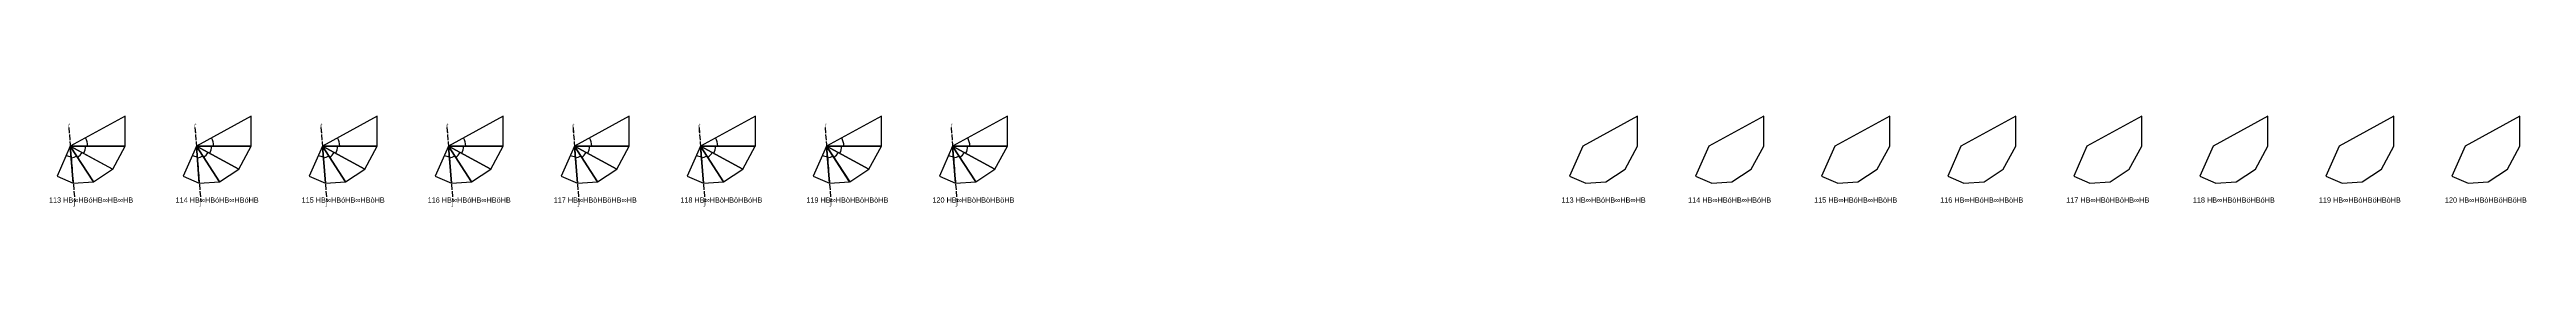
# Model space of a CAD drawing. Header units: millimetres. Extents: x 122552 to 1654769, y -10280102 to 62068.
# Drawn here: x 1023569 to 1547258, y -1342745 to -1323663 of the extents above; entities that cross this region are included whole.
import ezdxf
from ezdxf.enums import TextEntityAlignment as Align

# ---------------------------------------------------------------- set-up
doc = ezdxf.new("R2010")
doc.units = ezdxf.units.MM
doc.linetypes.add('ACAD_ISO02W100', pattern=[15, 12, -3])
for name, color, linetype in [('BASE', 170, 'Continuous'), ('HYPOTENUSE', 20, 'Continuous'), ('PERPENDICULAR', 90, 'Continuous'), ('Standard', 7, 'Continuous')]:
    doc.layers.add(name, color=color, linetype=linetype)
doc.styles.add('Arial', font='arial_0.ttf')

# ---------------------------------------------------------------- blocks, each defined once
blk = doc.blocks.new('fundamental_block_GT')
at = {"color": 4}
blk.add_arc((0, -2), 277, 359.9799, 28.4254, dxfattribs=at)
at = {"layer": 'BASE'}
blk.add_line((0, 0), (879, -7), dxfattribs=at)
at = {"layer": 'HYPOTENUSE'}
blk.add_line((883, 469), (0, 0), dxfattribs=at)
at = {"layer": 'PERPENDICULAR'}
blk.add_line((879, -7), (883, 469), dxfattribs=at)

msp = doc.modelspace()

# ---------------------------------------------------------------- linework, layer by layer
at = {"linetype": 'ACAD_ISO02W100', "ltscale": 100}
for p, q in [((1027652, -1326030), (1028896, -1341716)), ((1054301, -1326030), (1055545, -1341716)), ((1080950, -1326030), (1082194, -1341716)), ((1107598, -1326030), (1108842, -1341716)), ((1134247, -1326030), (1135491, -1341716)), ((1160896, -1326030), (1162140, -1341716)), ((1187544, -1326030), (1188788, -1341716)), ((1214193, -1326030), (1215437, -1341716))]:
    msp.add_line(p, q, dxfattribs=at)
for points in [[(1359335, -1323663), (1347747, -1329952), (1344940, -1336271), (1348369, -1337794), (1352625, -1337457), (1356698, -1334809), (1359335, -1329952)], [(1385983, -1323663), (1374396, -1329952), (1371589, -1336271), (1375018, -1337794), (1379274, -1337457), (1383347, -1334809), (1385983, -1329952)], [(1412632, -1323663), (1401045, -1329952), (1398237, -1336271), (1401667, -1337794), (1405923, -1337457), (1409996, -1334809), (1412632, -1329952)], [(1439281, -1323663), (1427693, -1329952), (1424886, -1336271), (1428315, -1337794), (1432571, -1337457), (1436644, -1334809), (1439281, -1329952)], [(1465929, -1323663), (1454342, -1329952), (1451535, -1336271), (1454964, -1337794), (1459220, -1337457), (1463293, -1334809), (1465929, -1329952)], [(1492578, -1323663), (1480991, -1329952), (1478183, -1336271), (1481613, -1337794), (1485869, -1337457), (1489942, -1334809), (1492578, -1329952)], [(1519227, -1323663), (1507639, -1329952), (1504832, -1336271), (1508261, -1337794), (1512517, -1337457), (1516590, -1334809), (1519227, -1329952)], [(1545875, -1323663), (1534288, -1329952), (1531481, -1336271), (1534910, -1337794), (1539166, -1337457), (1543239, -1334809), (1545875, -1329952)]]:
    msp.add_lwpolyline(points, close=True)

# ---------------------------------------------------------------- block references
for p, xscale, yscale, zscale, rotation in [((1027963, -1329952), 7.86726557123376, 7.86726557123376, 7.86726557123376, 246.5350017146298), ((1027963, -1329952), 8.951118371073514, 8.951118371073514, 8.951118371073514, 275.0233344764167), ((1027963, -1329952), 10.18429076373602, 10.18429076373602, 10.18429076373602, 303.5116672382091), ((1027963, -1329952), 11.58735412275403, 11.58735412275403, 11.58735412275403, 332.0000000000002), ((1054612, -1329952), 7.867265571233768, 7.867265571233768, 7.867265571233768, 246.5350017146306), ((1054612, -1329952), 8.951118371073514, 8.951118371073514, 8.951118371073514, 275.0233344764167), ((1054612, -1329952), 10.18429076373602, 10.18429076373602, 10.18429076373602, 303.5116672382091), ((1054612, -1329952), 11.58735412275403, 11.58735412275403, 11.58735412275403, 332.0000000000002), ((1081261, -1329952), 7.867265571233768, 7.867265571233768, 7.867265571233768, 246.5350017146306), ((1081261, -1329952), 8.951118371073514, 8.951118371073514, 8.951118371073514, 275.0233344764167), ((1081261, -1329952), 10.18429076373602, 10.18429076373602, 10.18429076373602, 303.5116672382091), ((1081261, -1329952), 11.58735412275403, 11.58735412275403, 11.58735412275403, 332.0000000000002), ((1107909, -1329952), 7.867265571233768, 7.867265571233768, 7.867265571233768, 246.5350017146306), ((1107909, -1329952), 8.951118371073514, 8.951118371073514, 8.951118371073514, 275.0233344764167), ((1107909, -1329952), 10.18429076373602, 10.18429076373602, 10.18429076373602, 303.5116672382091), ((1107909, -1329952), 11.58735412275403, 11.58735412275403, 11.58735412275403, 332.0000000000002), ((1134558, -1329952), 7.867265571233768, 7.867265571233768, 7.867265571233768, 246.5350017146306), ((1134558, -1329952), 8.951118371073514, 8.951118371073514, 8.951118371073514, 275.0233344764167), ((1134558, -1329952), 10.18429076373612, 10.18429076373612, 10.18429076373612, 303.5116672382094), ((1134558, -1329952), 11.58735412275403, 11.58735412275403, 11.58735412275403, 332.0000000000002), ((1161207, -1329952), 7.867265571233768, 7.867265571233768, 7.867265571233768, 246.5350017146306), ((1161207, -1329952), 8.951118371073514, 8.951118371073514, 8.951118371073514, 275.0233344764167), ((1161207, -1329952), 10.18429076373612, 10.18429076373612, 10.18429076373612, 303.5116672382094), ((1161207, -1329952), 11.58735412275403, 11.58735412275403, 11.58735412275403, 332.0000000000002), ((1187855, -1329952), 7.867265571233768, 7.867265571233768, 7.867265571233768, 246.5350017146306), ((1187855, -1329952), 8.951118371073514, 8.951118371073514, 8.951118371073514, 275.0233344764167), ((1187855, -1329952), 10.18429076373612, 10.18429076373612, 10.18429076373612, 303.5116672382094), ((1187855, -1329952), 11.58735412275403, 11.58735412275403, 11.58735412275403, 332.0000000000002), ((1214504, -1329952), 7.867265571233768, 7.867265571233768, 7.867265571233768, 246.5350017146306), ((1214504, -1329952), 8.951118371073514, 8.951118371073514, 8.951118371073514, 275.0233344764167), ((1214504, -1329952), 10.18429076373612, 10.18429076373612, 10.18429076373612, 303.5116672382094), ((1214504, -1329952), 11.58735412275403, 11.58735412275403, 11.58735412275403, 332.0000000000002)]:
    msp.add_blockref('fundamental_block_GT', p, dxfattribs=dict(xscale=xscale, yscale=yscale, zscale=zscale, rotation=rotation))
at = {"layer": 'Standard', "xscale": 13.18371388650824, "yscale": 13.18371388650824, "zscale": 13.18371388650824, "rotation": 0.4883327617913192}
for p in [(1027963, -1329952), (1054612, -1329952), (1081261, -1329952), (1107909, -1329952), (1134558, -1329952), (1161207, -1329952), (1187855, -1329952), (1214504, -1329952)]:
    msp.add_blockref('fundamental_block_GT', p, dxfattribs=at)

# ---------------------------------------------------------------- texts
at = {"style": 'Arial'}
for s, p in [('⌠', (1027652, -1326030)), ('⌠', (1054301, -1326030)), ('⌠', (1080950, -1326030)), ('⌠', (1107598, -1326030)), ('⌠', (1134247, -1326030)), ('⌠', (1160896, -1326030)), ('⌠', (1187544, -1326030)), ('⌠', (1214193, -1326030)), ('113 HB∞HBóHB∞HB∞HB', (1032353, -1341327)), ('⌡', (1028896, -1341716)), ('114 HB∞HBóHB∞HBóHB', (1059002, -1341327)), ('⌡', (1055545, -1341716)), ('115 HB∞HBóHB∞HBòHB', (1085651, -1341327)), ('⌡', (1082194, -1341716)), ('116 HB∞HBóHB∞HBöHB', (1112299, -1341327)), ('⌡', (1108842, -1341716)), ('117 HB∞HBòHBöHB∞HB', (1138948, -1341327)), ('⌡', (1135491, -1341716)), ('118 HB∞HBòHBöHBóHB', (1165597, -1341327)), ('⌡', (1162140, -1341716)), ('119 HB∞HBòHBöHBòHB', (1192245, -1341327)), ('⌡', (1188788, -1341716)), ('120 HB∞HBòHBöHBöHB', (1218894, -1341327)), ('⌡', (1215437, -1341716)), ('113 HB∞HBóHB∞HB∞HB', (1352137, -1341327)), ('114 HB∞HBóHB∞HBóHB', (1378786, -1341327)), ('115 HB∞HBóHB∞HBòHB', (1405435, -1341327)), ('116 HB∞HBóHB∞HBöHB', (1432083, -1341327)), ('117 HB∞HBòHBöHB∞HB', (1458732, -1341327)), ('118 HB∞HBòHBöHBóHB', (1485381, -1341327)), ('119 HB∞HBòHBöHBòHB', (1512029, -1341327)), ('120 HB∞HBòHBöHBöHB', (1538678, -1341327))]:
    msp.add_text(s, height=1100, dxfattribs=at).set_placement(p, align=Align.MIDDLE_CENTER)

doc.saveas('drawing.dxf')
